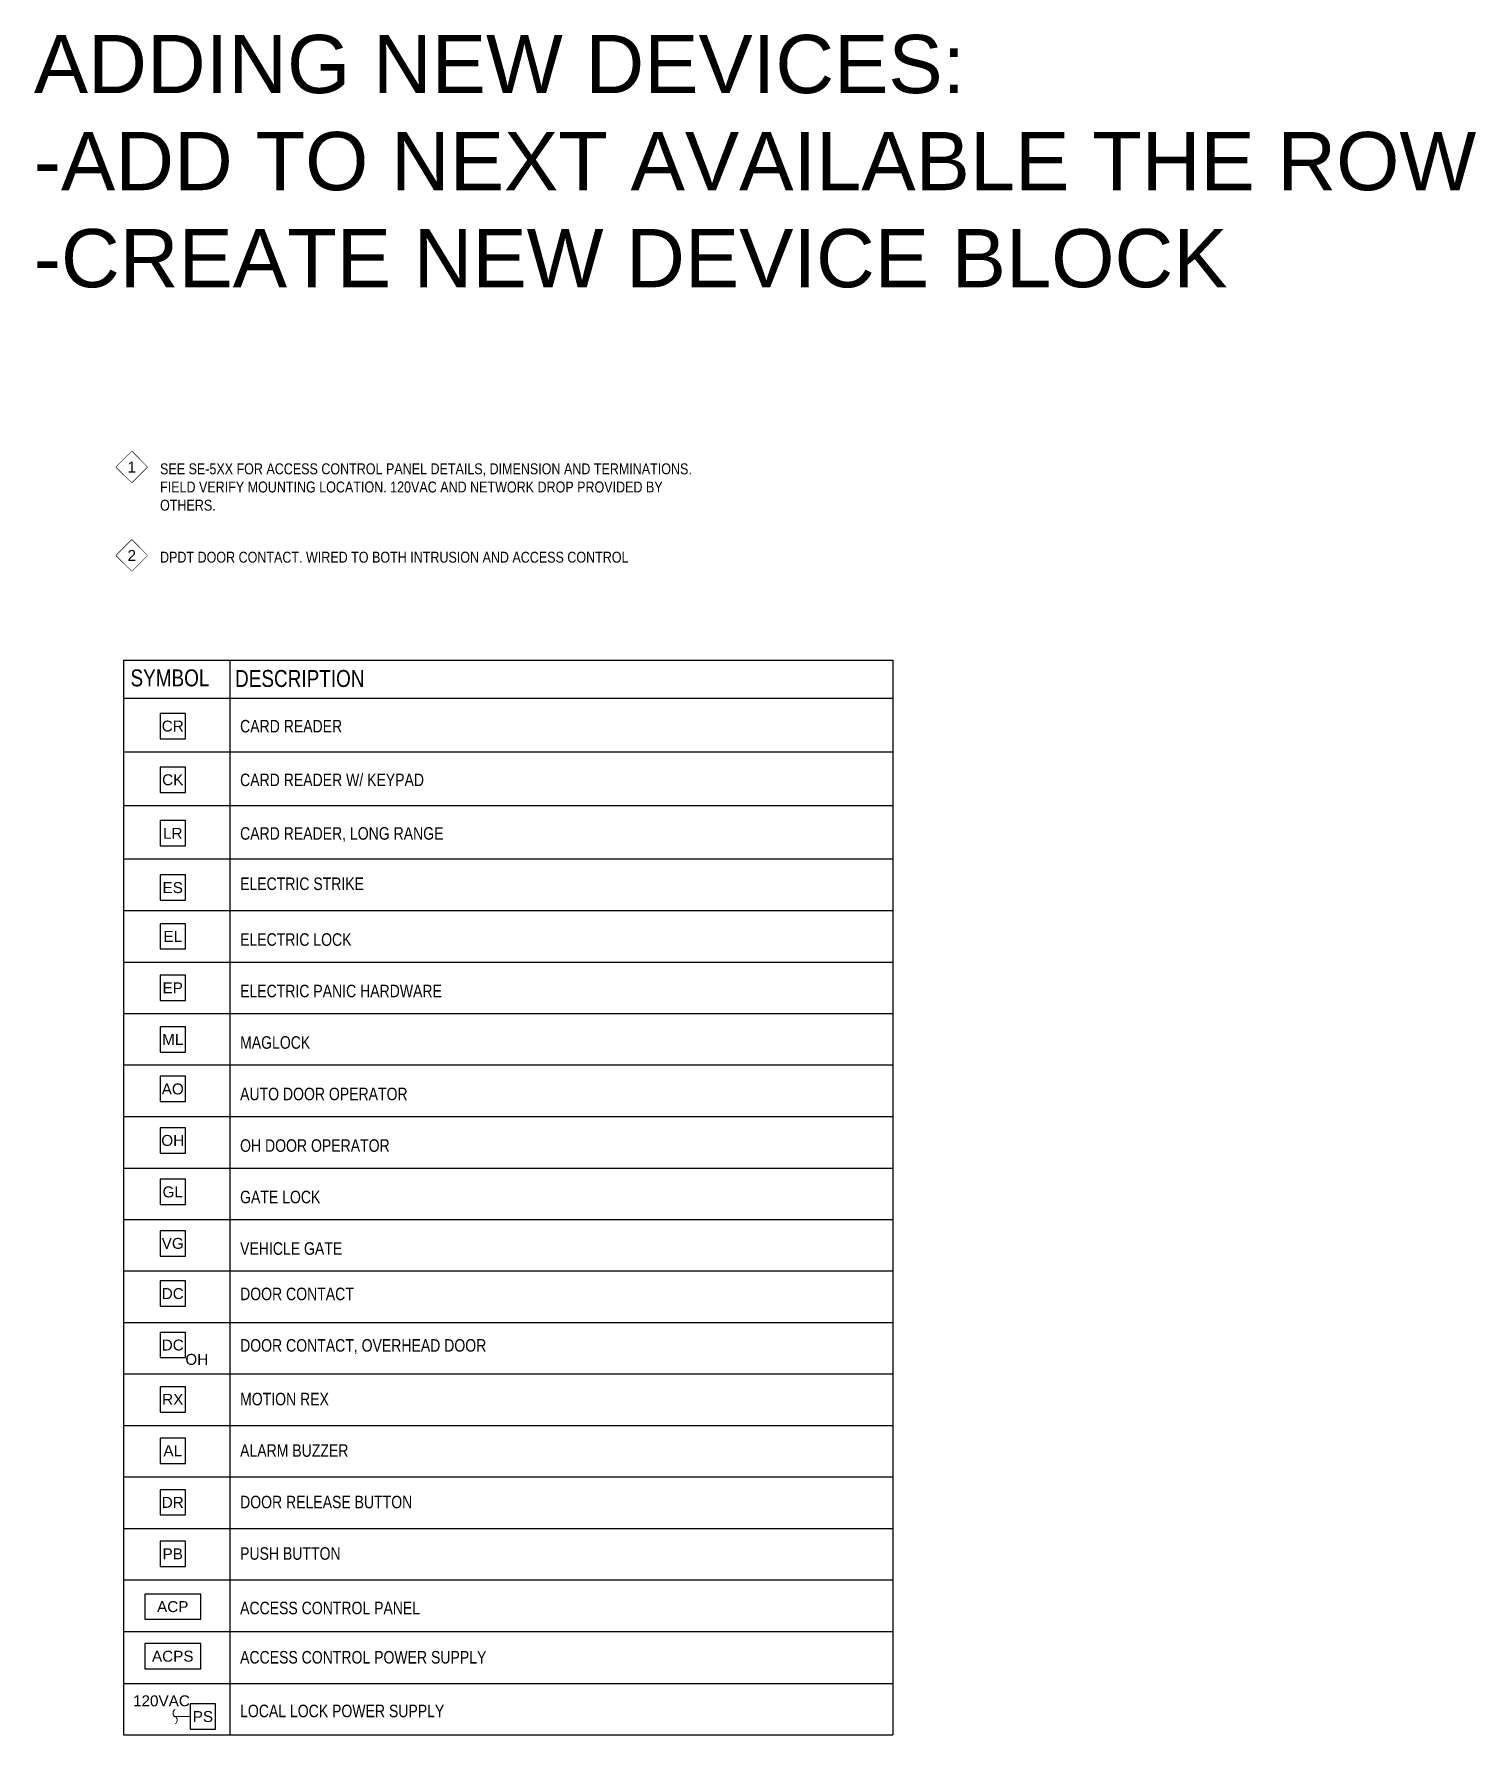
# Model space of a CAD drawing. Header units: inches. Extents: x 26 to 183, y 56 to 129.
# Drawn here: x 25.75 to 38.12, y 112.5 to 127.11 of the extents above; entities that cross this region are included whole.
import ezdxf
from ezdxf.enums import TextEntityAlignment as Align

# ---------------------------------------------------------------- set-up
doc = ezdxf.new("R2010")
doc.units = ezdxf.units.IN
doc.header["$MEASUREMENT"] = 0
doc.set_wipeout_variables(frame=1)
for name, color, linetype, lineweight in [('E-SEC-WIRE', 6, 'Continuous', 18), ('E-SERT-ACS', 23, 'Continuous', 30), ('F-ANNO-WIPE', 7, 'Continuous', 0), ('S-ANNO-LEGN', 3, 'Continuous', 25)]:
    doc.layers.add(name, color=color, linetype=linetype, lineweight=lineweight)
doc.styles.add('Body', font='', dxfattribs={"height": 0.09375})
doc.styles.add('MtXpl_Arial_Narrow', font='arial.ttf')
doc.styles.add('ROMANS', font='arial.ttf', dxfattribs={"height": 0.0935})
doc.styles.get('Body').set_extended_font_data('Arial Narrow')

msp = doc.modelspace()

# ---------------------------------------------------------------- texts
at = {"layer": 'E-SERT-ACS', "color": 0, "insert": (25.745, 127.098), "char_height": 0.5, "width": 14.68259, "attachment_point": 1, "style": 'MtXpl_Arial_Narrow'}
msp.add_mtext('{\\fArial|b0|i0|c238|p34;ADDING NEW DEVICES:\\P-ADD TO NEXT AVAILABLE THE ROW\\P-CREATE NEW DEVICE BLOCK}', dxfattribs=at)
at = {"layer": 'E-SERT-ACS', "color": 7, "char_height": 0.09375, "width": 4.58544, "attachment_point": 1, "style": 'Body'}
for s, insert in [('SEE SE-5XX FOR ACCESS CONTROL PANEL DETAILS, DIMENSION AND TERMINATIONS. FIELD VERIFY MOUNTING LOCATION. 120VAC AND NETWORK DROP PROVIDED BY OTHERS.', (26.828, 123.419)), ('DPDT DOOR CONTACT. WIRED TO BOTH INTRUSION AND ACCESS CONTROL', (26.828, 122.66))]:
    msp.add_mtext(s, dxfattribs=dict(at, insert=insert))
at = {"layer": 'S-ANNO-LEGN', "style": 'ROMANS', "width": 0.8}
msp.add_text('SYMBOL', height=0.1454, dxfattribs=at).set_placement((26.913, 121.504), align=Align.CENTER)
msp.add_text('DESCRIPTION', height=0.14541, dxfattribs=at).set_placement((27.472, 121.499))
for s, height, p in [('CARD READER', 0.10771, (27.515, 121.162)), ('CARD READER W/ KEYPAD', 0.10771, (27.515, 120.701)), ('CARD READER, LONG RANGE', 0.10771, (27.515, 120.241)), ('ELECTRIC STRIKE', 0.10771, (27.515, 119.809)), ('ELECTRIC LOCK', 0.10771, (27.515, 119.33)), ('ELECTRIC PANIC HARDWARE', 0.10771, (27.515, 118.888)), ('MAGLOCK', 0.1077, (27.515, 118.446)), ('AUTO DOOR OPERATOR', 0.10771, (27.515, 118.004)), ('OH DOOR OPERATOR', 0.10771, (27.515, 117.561)), ('GATE LOCK', 0.1077, (27.515, 117.119)), ('VEHICLE GATE', 0.10771, (27.515, 116.677)), ('DOOR CONTACT', 0.10771, (27.515, 116.287)), ('DOOR CONTACT, OVERHEAD DOOR', 0.10771, (27.515, 115.845)), ('MOTION REX', 0.1077, (27.515, 115.384)), ('ALARM BUZZER', 0.10771, (27.515, 114.942)), ('DOOR RELEASE BUTTON', 0.10771, (27.515, 114.5)), ('PUSH BUTTON', 0.10771, (27.515, 114.058)), ('ACCESS CONTROL PANEL', 0.10771, (27.515, 113.59)), ('ACCESS CONTROL POWER SUPPLY', 0.10771, (27.515, 113.167)), ('LOCAL LOCK POWER SUPPLY', 0.10771, (27.515, 112.706))]:
    msp.add_text(s, height=height, dxfattribs=at).set_placement(p, align=Align.MIDDLE_LEFT)

# ---------------------------------------------------------------- blocks, each defined once
blk = doc.blocks.new('AC_Card_Reader')
blk.add_wipeout([(-0.109, 0), (-0.109, -0.217), (0.109, -0.217), (0.109, 0)]).dxf.layer = 'E-SERT-ACS'
at = {"layer": 'E-SERT-ACS', "color": 0, "linetype": 'ByBlock', "lineweight": -2}
blk.add_lwpolyline([(-0.109, -0.217), (0.109, -0.217), (0.109, 0), (-0.109, 0)], close=True, dxfattribs=at)
at = {"layer": 'E-SERT-ACS', "color": 7, "style": 'MtXpl_Arial_Narrow', "flags": 8}
blk.add_attdef('MODELNO.', text='', height=0.0938, dxfattribs=at).set_placement((0.109, 0), align=Align.BOTTOM_LEFT)
blk.add_attdef('DEVICE_TYPE', text='', height=0.0938, dxfattribs=at).set_placement((0, -0.109), align=Align.MIDDLE)
blk = doc.blocks.new('RX_Motion_REX')
blk.add_wipeout([(-0.109, 0), (-0.109, -0.217), (0.109, -0.217), (0.109, 0)]).dxf.layer = 'E-SERT-ACS'
at = {"layer": 'E-SERT-ACS', "color": 0, "linetype": 'ByBlock', "lineweight": -2}
blk.add_lwpolyline([(-0.109, -0.217), (0.109, -0.217), (0.109, 0), (-0.109, 0)], close=True, dxfattribs=at)
at = {"layer": 'E-SERT-ACS', "color": 7, "style": 'MtXpl_Arial_Narrow', "flags": 8}
blk.add_attdef('MODELNO.', text='', height=0.0938, dxfattribs=at).set_placement((0.109, 0), align=Align.BOTTOM_LEFT)
blk.add_attdef('DEVICE_TYPE', text='', height=0.0938, dxfattribs=at).set_placement((0, -0.109), align=Align.MIDDLE)
blk = doc.blocks.new('ES_Electric_Strike')
blk.add_wipeout([(-0.109, 0), (-0.109, -0.217), (0.109, -0.217), (0.109, 0)]).dxf.layer = 'E-SERT-ACS'
at = {"layer": 'E-SERT-ACS', "color": 0, "linetype": 'ByBlock', "lineweight": -2}
blk.add_lwpolyline([(-0.109, -0.217), (0.109, -0.217), (0.109, 0), (-0.109, 0)], close=True, dxfattribs=at)
at = {"layer": 'E-SERT-ACS', "color": 7, "style": 'MtXpl_Arial_Narrow', "flags": 8}
blk.add_attdef('MODELNO.', text='', height=0.0938, dxfattribs=at).set_placement((0.109, 0), align=Align.BOTTOM_LEFT)
blk.add_attdef('DEVICE_TYPE', text='', height=0.0938, dxfattribs=at).set_placement((0, -0.109), align=Align.MIDDLE)
blk = doc.blocks.new('CK_Card_Reader_Keypad')
blk.add_wipeout([(-0.109, 0), (-0.109, -0.217), (0.109, -0.217), (0.109, 0)]).dxf.layer = 'E-SERT-ACS'
at = {"layer": 'E-SERT-ACS', "color": 0, "linetype": 'ByBlock', "lineweight": -2}
blk.add_lwpolyline([(-0.109, -0.217), (0.109, -0.217), (0.109, 0), (-0.109, 0)], close=True, dxfattribs=at)
at = {"layer": 'E-SERT-ACS', "color": 7, "style": 'MtXpl_Arial_Narrow', "flags": 8}
blk.add_attdef('MODELNO.', text='', height=0.0938, dxfattribs=at).set_placement((0.109, 0), align=Align.BOTTOM_LEFT)
blk.add_attdef('DEVICE_TYPE', text='', height=0.0938, dxfattribs=at).set_placement((0, -0.109), align=Align.MIDDLE)
blk = doc.blocks.new('LR_Card_Reader_Long_Range')
blk.add_wipeout([(-0.109, 0), (-0.109, -0.217), (0.109, -0.217), (0.109, 0)]).dxf.layer = 'E-SERT-ACS'
at = {"layer": 'E-SERT-ACS', "color": 0, "linetype": 'ByBlock', "lineweight": -2}
blk.add_lwpolyline([(-0.109, -0.217), (0.109, -0.217), (0.109, 0), (-0.109, 0)], close=True, dxfattribs=at)
at = {"layer": 'E-SERT-ACS', "color": 7, "style": 'MtXpl_Arial_Narrow', "flags": 8}
blk.add_attdef('MODELNO.', text='', height=0.0938, dxfattribs=at).set_placement((0.109, 0), align=Align.BOTTOM_LEFT)
blk.add_attdef('DEVICE_TYPE', text='', height=0.0938, dxfattribs=at).set_placement((0, -0.109), align=Align.MIDDLE)
blk = doc.blocks.new('EL_Electric_Mortise_Lock')
blk.add_wipeout([(-0.109, 0), (-0.109, -0.217), (0.109, -0.217), (0.109, 0)]).dxf.layer = 'E-SERT-ACS'
at = {"layer": 'E-SERT-ACS', "color": 0, "linetype": 'ByBlock', "lineweight": -2}
blk.add_lwpolyline([(-0.109, -0.217), (0.109, -0.217), (0.109, 0), (-0.109, 0)], close=True, dxfattribs=at)
at = {"layer": 'E-SERT-ACS', "color": 7, "style": 'MtXpl_Arial_Narrow', "flags": 8}
blk.add_attdef('MODELNO.', text='', height=0.0938, dxfattribs=at).set_placement((0.109, 0), align=Align.BOTTOM_LEFT)
blk.add_attdef('DEVICE_TYPE', text='', height=0.0938, dxfattribs=at).set_placement((0, -0.109), align=Align.MIDDLE)
blk = doc.blocks.new('EP_Electric_Panic_Hdwr')
blk.add_wipeout([(-0.109, 0), (-0.109, -0.217), (0.109, -0.217), (0.109, 0)]).dxf.layer = 'E-SERT-ACS'
at = {"layer": 'E-SERT-ACS', "color": 0, "linetype": 'ByBlock', "lineweight": -2}
blk.add_lwpolyline([(-0.109, -0.217), (0.109, -0.217), (0.109, 0), (-0.109, 0)], close=True, dxfattribs=at)
at = {"layer": 'E-SERT-ACS', "color": 7, "style": 'MtXpl_Arial_Narrow', "flags": 8}
blk.add_attdef('MODELNO.', text='', height=0.0938, dxfattribs=at).set_placement((0.109, 0), align=Align.BOTTOM_LEFT)
blk.add_attdef('DEVICE_TYPE', text='', height=0.0938, dxfattribs=at).set_placement((0, -0.109), align=Align.MIDDLE)
blk = doc.blocks.new('*U91')
blk.add_wipeout([(-0.109, 0), (-0.109, -0.217), (0.109, -0.217), (0.109, 0)]).dxf.layer = 'E-SERT-ACS'
at = {"layer": 'E-SERT-ACS', "color": 0, "linetype": 'ByBlock', "lineweight": -2}
blk.add_lwpolyline([(-0.109, -0.217), (0.109, -0.217), (0.109, 0), (-0.109, 0)], close=True, dxfattribs=at)
at = {"layer": 'E-SERT-ACS', "color": 7, "style": 'MtXpl_Arial_Narrow', "flags": 8}
blk.add_attdef('MODELNO.', text='', height=0.0938, dxfattribs=at).set_placement((0.109, 0), align=Align.BOTTOM_LEFT)
blk.add_attdef('DEVICE_TYPE', text='', height=0.0938, dxfattribs=at).set_placement((0, -0.109), align=Align.MIDDLE)
blk = doc.blocks.new('DC_Door_Contact_Overhead_Door')
blk.add_wipeout([(-0.109, 0), (-0.109, -0.217), (0.109, -0.217), (0.109, 0)]).dxf.layer = 'E-SERT-ACS'
at = {"layer": 'E-SERT-ACS', "color": 0, "linetype": 'ByBlock', "lineweight": -2}
blk.add_lwpolyline([(-0.109, -0.217), (0.109, -0.217), (0.109, 0), (-0.109, 0)], close=True, dxfattribs=at)
at = {"layer": 'E-SERT-ACS', "color": 7, "style": 'MtXpl_Arial_Narrow', "flags": 8}
blk.add_attdef('MODELNO.', text='', height=0.0938, dxfattribs=at).set_placement((0.109, 0), align=Align.BOTTOM_LEFT)
blk.add_attdef('DEVICE_TYPE', text='', height=0.0938, dxfattribs=at).set_placement((0, -0.109), align=Align.MIDDLE)
at = {"layer": 'E-SERT-ACS', "color": 7, "style": 'MtXpl_Arial_Narrow'}
blk.add_attdef('DOOR_TYPE', (0.109, -0.279), '', height=0.0938, dxfattribs=at)
blk = doc.blocks.new('AO_Auto_Operator')
blk.add_wipeout([(-0.109, 0), (-0.109, -0.217), (0.109, -0.217), (0.109, 0)]).dxf.layer = 'E-SERT-ACS'
at = {"layer": 'E-SERT-ACS', "color": 0, "linetype": 'ByBlock', "lineweight": -2}
blk.add_lwpolyline([(-0.109, -0.217), (0.109, -0.217), (0.109, 0), (-0.109, 0)], close=True, dxfattribs=at)
at = {"layer": 'E-SERT-ACS', "color": 7, "style": 'MtXpl_Arial_Narrow', "flags": 8}
blk.add_attdef('MODELNO.', text='', height=0.0938, dxfattribs=at).set_placement((0.109, 0), align=Align.BOTTOM_LEFT)
blk.add_attdef('DEVICE_TYPE', text='', height=0.0938, dxfattribs=at).set_placement((0, -0.109), align=Align.MIDDLE)
blk = doc.blocks.new('OH_Overhead_Door_Operator')
blk.add_wipeout([(-0.109, 0), (-0.109, -0.217), (0.109, -0.217), (0.109, 0)]).dxf.layer = 'E-SERT-ACS'
at = {"layer": 'E-SERT-ACS', "color": 0, "linetype": 'ByBlock', "lineweight": -2}
blk.add_lwpolyline([(-0.109, -0.217), (0.109, -0.217), (0.109, 0), (-0.109, 0)], close=True, dxfattribs=at)
at = {"layer": 'E-SERT-ACS', "color": 7, "style": 'MtXpl_Arial_Narrow', "flags": 8}
blk.add_attdef('MODELNO.', text='', height=0.0938, dxfattribs=at).set_placement((0.109, 0), align=Align.BOTTOM_LEFT)
blk.add_attdef('DEVICE_TYPE', text='', height=0.0938, dxfattribs=at).set_placement((0, -0.109), align=Align.MIDDLE)
blk = doc.blocks.new('GL_Gate_Lock')
blk.add_wipeout([(-0.109, 0), (-0.109, -0.217), (0.109, -0.217), (0.109, 0)]).dxf.layer = 'E-SERT-ACS'
at = {"layer": 'E-SERT-ACS', "color": 0, "linetype": 'ByBlock', "lineweight": -2}
blk.add_lwpolyline([(-0.109, -0.217), (0.109, -0.217), (0.109, 0), (-0.109, 0)], close=True, dxfattribs=at)
at = {"layer": 'E-SERT-ACS', "color": 7, "style": 'MtXpl_Arial_Narrow', "flags": 8}
blk.add_attdef('MODELNO.', text='', height=0.0938, dxfattribs=at).set_placement((0.109, 0), align=Align.BOTTOM_LEFT)
blk.add_attdef('DEVICE_TYPE', text='', height=0.0938, dxfattribs=at).set_placement((0, -0.109), align=Align.MIDDLE)
blk = doc.blocks.new('VG_Vehicle_Gate')
blk.add_wipeout([(-0.109, 0), (-0.109, -0.217), (0.109, -0.217), (0.109, 0)]).dxf.layer = 'E-SERT-ACS'
at = {"layer": 'E-SERT-ACS', "color": 0, "linetype": 'ByBlock', "lineweight": -2}
blk.add_lwpolyline([(-0.109, -0.217), (0.109, -0.217), (0.109, 0), (-0.109, 0)], close=True, dxfattribs=at)
at = {"layer": 'E-SERT-ACS', "color": 7, "style": 'MtXpl_Arial_Narrow', "flags": 8}
blk.add_attdef('MODELNO.', text='', height=0.0938, dxfattribs=at).set_placement((0.109, 0), align=Align.BOTTOM_LEFT)
blk.add_attdef('DEVICE_TYPE', text='', height=0.0938, dxfattribs=at).set_placement((0, -0.109), align=Align.MIDDLE)
blk = doc.blocks.new('AL_Alarm_Buzzer')
blk.add_wipeout([(-0.109, 0), (-0.109, -0.217), (0.109, -0.217), (0.109, 0)]).dxf.layer = 'E-SERT-ACS'
at = {"layer": 'E-SERT-ACS', "color": 0, "linetype": 'ByBlock', "lineweight": -2}
blk.add_lwpolyline([(-0.109, -0.217), (0.109, -0.217), (0.109, 0), (-0.109, 0)], close=True, dxfattribs=at)
at = {"layer": 'E-SERT-ACS', "color": 7, "style": 'MtXpl_Arial_Narrow', "flags": 8}
blk.add_attdef('MODELNO.', text='', height=0.0938, dxfattribs=at).set_placement((0.109, 0), align=Align.BOTTOM_LEFT)
blk.add_attdef('DEVICE_TYPE', text='', height=0.0938, dxfattribs=at).set_placement((0, -0.109), align=Align.MIDDLE)
blk = doc.blocks.new('DR_Door_Release_Button')
blk.add_wipeout([(-0.109, 0), (-0.109, -0.217), (0.109, -0.217), (0.109, 0)]).dxf.layer = 'E-SERT-ACS'
at = {"layer": 'E-SERT-ACS', "color": 0, "linetype": 'ByBlock', "lineweight": -2}
blk.add_lwpolyline([(-0.109, -0.217), (0.109, -0.217), (0.109, 0), (-0.109, 0)], close=True, dxfattribs=at)
at = {"layer": 'E-SERT-ACS', "color": 7, "style": 'MtXpl_Arial_Narrow', "flags": 8}
blk.add_attdef('MODELNO.', text='', height=0.0938, dxfattribs=at).set_placement((0.109, 0), align=Align.BOTTOM_LEFT)
blk.add_attdef('DEVICE_TYPE', text='', height=0.0938, dxfattribs=at).set_placement((0, -0.109), align=Align.MIDDLE)
blk = doc.blocks.new('ML_Maglock')
blk.add_wipeout([(-0.109, 0), (-0.109, -0.217), (0.109, -0.217), (0.109, 0)]).dxf.layer = 'E-SERT-ACS'
at = {"layer": 'E-SERT-ACS', "color": 0, "linetype": 'ByBlock', "lineweight": -2}
blk.add_lwpolyline([(-0.109, -0.217), (0.109, -0.217), (0.109, 0), (-0.109, 0)], close=True, dxfattribs=at)
at = {"layer": 'E-SERT-ACS', "color": 7, "style": 'MtXpl_Arial_Narrow', "flags": 8}
blk.add_attdef('MODELNO.', text='', height=0.0938, dxfattribs=at).set_placement((0.109, 0), align=Align.BOTTOM_LEFT)
blk.add_attdef('DEVICE_TYPE', text='', height=0.0938, dxfattribs=at).set_placement((0, -0.109), align=Align.MIDDLE)
blk = doc.blocks.new('PB_Push_Button')
blk.add_wipeout([(-0.109, 0), (-0.109, -0.217), (0.109, -0.217), (0.109, 0)]).dxf.layer = 'E-SERT-ACS'
at = {"layer": 'E-SERT-ACS', "color": 0, "linetype": 'ByBlock', "lineweight": -2}
blk.add_lwpolyline([(-0.109, -0.217), (0.109, -0.217), (0.109, 0), (-0.109, 0)], close=True, dxfattribs=at)
at = {"layer": 'E-SERT-ACS', "color": 7, "style": 'MtXpl_Arial_Narrow', "flags": 8}
blk.add_attdef('MODELNO.', text='', height=0.0938, dxfattribs=at).set_placement((0.109, 0), align=Align.BOTTOM_LEFT)
blk.add_attdef('DEVICE_TYPE', text='', height=0.0938, dxfattribs=at).set_placement((0, -0.109), align=Align.MIDDLE)
blk = doc.blocks.new('ACP_Access_Control_Panel')
blk.add_wipeout([(-0.241, 0), (-0.241, -0.217), (0.241, -0.217), (0.241, 0)])
at = {"color": 0, "linetype": 'ByBlock', "lineweight": -2}
blk.add_lwpolyline([(-0.241, -0.217), (0.241, -0.217), (0.241, 0), (-0.241, 0)], close=True, dxfattribs=at)
at = {"layer": 'E-SERT-ACS', "color": 7, "style": 'MtXpl_Arial_Narrow', "flags": 8}
blk.add_attdef('MODELNO.', text='', height=0.0938, dxfattribs=at).set_placement((0.241, 0), align=Align.BOTTOM_LEFT)
blk.add_attdef('DEVICE_TYPE', text='', height=0.0938, dxfattribs=at).set_placement((0, -0.109), align=Align.MIDDLE)
blk = doc.blocks.new('ACPS_Access_Control_Power_Supply')
blk.add_wipeout([(-0.241, 0), (-0.241, -0.217), (0.241, -0.217), (0.241, 0)])
at = {"color": 0, "linetype": 'ByBlock', "lineweight": -2}
blk.add_lwpolyline([(-0.241, -0.217), (0.241, -0.217), (0.241, 0), (-0.241, 0)], close=True, dxfattribs=at)
at = {"layer": 'E-SERT-ACS', "color": 7, "style": 'MtXpl_Arial_Narrow', "flags": 8}
blk.add_attdef('MODELNO.', text='', height=0.0938, dxfattribs=at).set_placement((0.241, 0), align=Align.BOTTOM_LEFT)
blk.add_attdef('DEVICE_TYPE', text='', height=0.0938, dxfattribs=at).set_placement((0, -0.109), align=Align.MIDDLE)
blk = doc.blocks.new('PS_Local')
at = {"layer": 'E-SEC-WIRE'}
for centre, start_param, end_param in [((-0.238, -0.079), 3.141593, 6.283185), ((-0.238, -0.138), 0, 3.141593)]:
    blk.add_ellipse(centre, major_axis=(0, -0.03), ratio=0.590571, start_param=start_param, end_param=end_param, dxfattribs=at)
blk.add_wipeout([(-0.109, 0), (-0.109, -0.217), (0.109, -0.217), (0.109, 0)]).dxf.layer = 'E-SERT-ACS'
blk.add_line((-0.109, -0.109), (-0.238, -0.109), dxfattribs=at)
at = {"layer": 'E-SERT-ACS', "color": 0, "linetype": 'ByBlock', "lineweight": -2}
blk.add_lwpolyline([(-0.109, -0.217), (0.109, -0.217), (0.109, 0), (-0.109, 0)], close=True, dxfattribs=at)
at = {"layer": 'E-SERT-ACS', "color": 7, "lineweight": 25, "insert": (-0.6, 0.026), "char_height": 0.0938, "width": 1.32, "attachment_point": 4, "style": 'MtXpl_Arial_Narrow'}
blk.add_mtext('120VAC', dxfattribs=at)
at = {"layer": 'E-SERT-ACS', "color": 7, "style": 'MtXpl_Arial_Narrow', "flags": 8}
blk.add_attdef('MODELNO.', text='', height=0.0938, dxfattribs=at).set_placement((0.109, 0), align=Align.BOTTOM_LEFT)
blk.add_attdef('DEVICE_TYPE', text='', height=0.0938, dxfattribs=at).set_placement((0, -0.109), align=Align.MIDDLE)
blk = doc.blocks.new('KEYNOTE')
at = {"color": 0, "linetype": 'ByBlock', "lineweight": -2, "transparency": 16777216}
blk.add_lwpolyline([(-0.133, 0), (0, -0.133), (0.133, 0), (0, 0.133)], close=True, dxfattribs=at)
at = {"color": 0, "linetype": 'ByBlock', "lineweight": -2, "transparency": 16777216, "style": 'MtXpl_Arial_Narrow'}
blk.add_attdef('KEYNOTE', text='', height=0.0938, dxfattribs=at).set_placement((0, 0), align=Align.MIDDLE_CENTER)
at = {"color": 0, "linetype": 'ByBlock', "lineweight": -2, "transparency": 16777216}
blk.add_wipeout([(0, 0.133), (-0.133, 0), (0, -0.133), (0.133, 0)], dxfattribs=at).dxf.layer = 'F-ANNO-WIPE'

# ---------------------------------------------------------------- linework, layer by layer
at = {"layer": 'S-ANNO-LEGN', "linetype": 'Continuous'}
for p, q in [((26.513, 121.73), (33.116, 121.73)), ((26.513, 121.73), (26.513, 112.5)), ((27.428, 121.73), (27.428, 112.5)), ((33.116, 121.73), (33.116, 112.5))]:
    msp.add_line(p, q, dxfattribs=at)
at = {"layer": 'S-ANNO-LEGN'}
for p, q in [((26.513, 121.403), (33.116, 121.403)), ((26.513, 120.943), (33.116, 120.943)), ((26.513, 120.482), (33.116, 120.482)), ((26.513, 120.022), (33.116, 120.022)), ((26.513, 119.58), (33.116, 119.58)), ((26.513, 119.137), (33.116, 119.137)), ((26.513, 118.695), (33.116, 118.695)), ((26.513, 118.253), (33.116, 118.253)), ((26.513, 117.811), (33.116, 117.811)), ((26.513, 117.368), (33.116, 117.368)), ((26.513, 116.926), (33.116, 116.926)), ((26.513, 116.484), (33.116, 116.484)), ((26.513, 116.484), (33.116, 116.484)), ((26.513, 116.042), (33.116, 116.042)), ((26.513, 115.6), (33.116, 115.6)), ((26.513, 115.157), (33.116, 115.157)), ((26.513, 114.715), (33.116, 114.715)), ((26.513, 114.273), (33.116, 114.273)), ((26.513, 113.831), (33.116, 113.831)), ((26.513, 113.387), (33.116, 113.387)), ((26.513, 112.943), (33.116, 112.943))]:
    msp.add_line(p, q, dxfattribs=at)

# ---------------------------------------------------------------- block references
at = {"layer": 'E-SERT-ACS', "color": 7}
for p, values in [((26.585, 123.387), {'KEYNOTE': '1'}), ((26.585, 122.628), {'KEYNOTE': '2'})]:
    msp.add_blockref('KEYNOTE', p, dxfattribs=at).add_auto_attribs(values)
at = {"layer": 'E-SERT-ACS'}
ref = msp.add_blockref('AC_Card_Reader', (26.937, 121.271), dxfattribs=at)
ref.add_attrib('DEVICE_TYPE', 'CR', dxfattribs={"color": 7, "height": 0.0938, "style": 'MtXpl_Arial_Narrow'}).set_placement((26.937, 121.163), align=Align.MIDDLE)
ref = msp.add_blockref('CK_Card_Reader_Keypad', (26.937, 120.811), dxfattribs=at)
ref.add_attrib('DEVICE_TYPE', 'CK', dxfattribs={"color": 7, "height": 0.0938, "style": 'MtXpl_Arial_Narrow'}).set_placement((26.937, 120.702), align=Align.MIDDLE)
ref = msp.add_blockref('LR_Card_Reader_Long_Range', (26.937, 120.351), dxfattribs=at)
ref.add_attrib('DEVICE_TYPE', 'LR', dxfattribs={"color": 7, "height": 0.0938, "style": 'MtXpl_Arial_Narrow'}).set_placement((26.937, 120.242), align=Align.MIDDLE)
ref = msp.add_blockref('ES_Electric_Strike', (26.937, 119.885), dxfattribs=at)
ref.add_attrib('DEVICE_TYPE', 'ES', dxfattribs={"color": 7, "height": 0.0938, "style": 'MtXpl_Arial_Narrow'}).set_placement((26.937, 119.776), align=Align.MIDDLE)
ref = msp.add_blockref('EL_Electric_Mortise_Lock', (26.937, 119.466), dxfattribs=at)
ref.add_attrib('DEVICE_TYPE', 'EL', dxfattribs={"color": 7, "height": 0.0938, "style": 'MtXpl_Arial_Narrow'}).set_placement((26.937, 119.357), align=Align.MIDDLE)
ref = msp.add_blockref('EP_Electric_Panic_Hdwr', (26.937, 119.023), dxfattribs=at)
ref.add_attrib('DEVICE_TYPE', 'EP', dxfattribs={"color": 7, "height": 0.0938, "style": 'MtXpl_Arial_Narrow'}).set_placement((26.937, 118.915), align=Align.MIDDLE)
ref = msp.add_blockref('ML_Maglock', (26.937, 118.581), dxfattribs=at)
ref.add_attrib('DEVICE_TYPE', 'ML', dxfattribs={"color": 7, "height": 0.0938, "style": 'MtXpl_Arial_Narrow'}).set_placement((26.937, 118.472), align=Align.MIDDLE)
ref = msp.add_blockref('AO_Auto_Operator', (26.937, 118.156), dxfattribs=at)
ref.add_attrib('DEVICE_TYPE', 'AO', dxfattribs={"color": 7, "height": 0.0938, "style": 'MtXpl_Arial_Narrow'}).set_placement((26.937, 118.047), align=Align.MIDDLE)
ref = msp.add_blockref('OH_Overhead_Door_Operator', (26.937, 117.714), dxfattribs=at)
ref.add_attrib('DEVICE_TYPE', 'OH', dxfattribs={"color": 7, "height": 0.0938, "style": 'MtXpl_Arial_Narrow'}).set_placement((26.937, 117.605), align=Align.MIDDLE)
ref = msp.add_blockref('GL_Gate_Lock', (26.937, 117.271), dxfattribs=at)
ref.add_attrib('DEVICE_TYPE', 'GL', dxfattribs={"color": 7, "height": 0.0938, "style": 'MtXpl_Arial_Narrow'}).set_placement((26.937, 117.163), align=Align.MIDDLE)
ref = msp.add_blockref('VG_Vehicle_Gate', (26.937, 116.829), dxfattribs=at)
ref.add_attrib('DEVICE_TYPE', 'VG', dxfattribs={"color": 7, "height": 0.0938, "style": 'MtXpl_Arial_Narrow'}).set_placement((26.937, 116.721), align=Align.MIDDLE)
ref = msp.add_blockref('*U91', (26.937, 116.399), dxfattribs=at)
ref.add_attrib('DEVICE_TYPE', 'DC', dxfattribs={"color": 7, "height": 0.0938, "style": 'MtXpl_Arial_Narrow'}).set_placement((26.937, 116.29), align=Align.MIDDLE)
ref = msp.add_blockref('DC_Door_Contact_Overhead_Door', (26.937, 115.957), dxfattribs=at)
ref.add_attrib('DOOR_TYPE', 'OH', (27.045, 115.678), dxfattribs={"color": 7, "height": 0.0938, "style": 'MtXpl_Arial_Narrow'})
ref.add_attrib('DEVICE_TYPE', 'DC', dxfattribs={"color": 7, "height": 0.0938, "style": 'MtXpl_Arial_Narrow'}).set_placement((26.937, 115.848), align=Align.MIDDLE)
ref = msp.add_blockref('RX_Motion_REX', (26.937, 115.49), dxfattribs=at)
ref.add_attrib('DEVICE_TYPE', 'RX', dxfattribs={"color": 7, "height": 0.0938, "style": 'MtXpl_Arial_Narrow'}).set_placement((26.937, 115.382), align=Align.MIDDLE)
ref = msp.add_blockref('AL_Alarm_Buzzer', (26.937, 115.048), dxfattribs=at)
ref.add_attrib('DEVICE_TYPE', 'AL', dxfattribs={"color": 7, "height": 0.0938, "style": 'MtXpl_Arial_Narrow'}).set_placement((26.937, 114.94), align=Align.MIDDLE)
ref = msp.add_blockref('DR_Door_Release_Button', (26.937, 114.606), dxfattribs=at)
ref.add_attrib('DEVICE_TYPE', 'DR', dxfattribs={"color": 7, "height": 0.0938, "style": 'MtXpl_Arial_Narrow'}).set_placement((26.937, 114.497), align=Align.MIDDLE)
ref = msp.add_blockref('PB_Push_Button', (26.937, 114.164), dxfattribs=at)
ref.add_attrib('DEVICE_TYPE', 'PB', dxfattribs={"color": 7, "height": 0.0938, "style": 'MtXpl_Arial_Narrow'}).set_placement((26.937, 114.055), align=Align.MIDDLE)
ref = msp.add_blockref('ACP_Access_Control_Panel', (26.937, 113.71), dxfattribs=at)
ref.add_attrib('DEVICE_TYPE', 'ACP', dxfattribs={"color": 7, "height": 0.0938, "style": 'MtXpl_Arial_Narrow'}).set_placement((26.937, 113.602), align=Align.MIDDLE)
ref = msp.add_blockref('ACPS_Access_Control_Power_Supply', (26.937, 113.284), dxfattribs=at)
ref.add_attrib('DEVICE_TYPE', 'ACPS', dxfattribs={"color": 7, "height": 0.0938, "style": 'MtXpl_Arial_Narrow'}).set_placement((26.937, 113.176), align=Align.MIDDLE)
ref = msp.add_blockref('PS_Local', (27.196, 112.766), dxfattribs=at)
ref.add_attrib('DEVICE_TYPE', 'PS', dxfattribs={"color": 7, "height": 0.0938, "style": 'MtXpl_Arial_Narrow'}).set_placement((27.196, 112.658), align=Align.MIDDLE)

msp.set_redraw_order([(e.dxf.handle, doc.entitydb.next_handle()) for e in msp.query("TEXT MTEXT ATTDEF DIMENSION ARC_DIMENSION")])  # texts and dimensions are drawn at this point

# ---------------------------------------------------------------- next in the draw order: linework, layer by layer
at = {"layer": 'S-ANNO-LEGN'}
msp.add_line((26.513, 112.5), (33.116, 112.5), dxfattribs=at)

doc.saveas('drawing.dxf')
